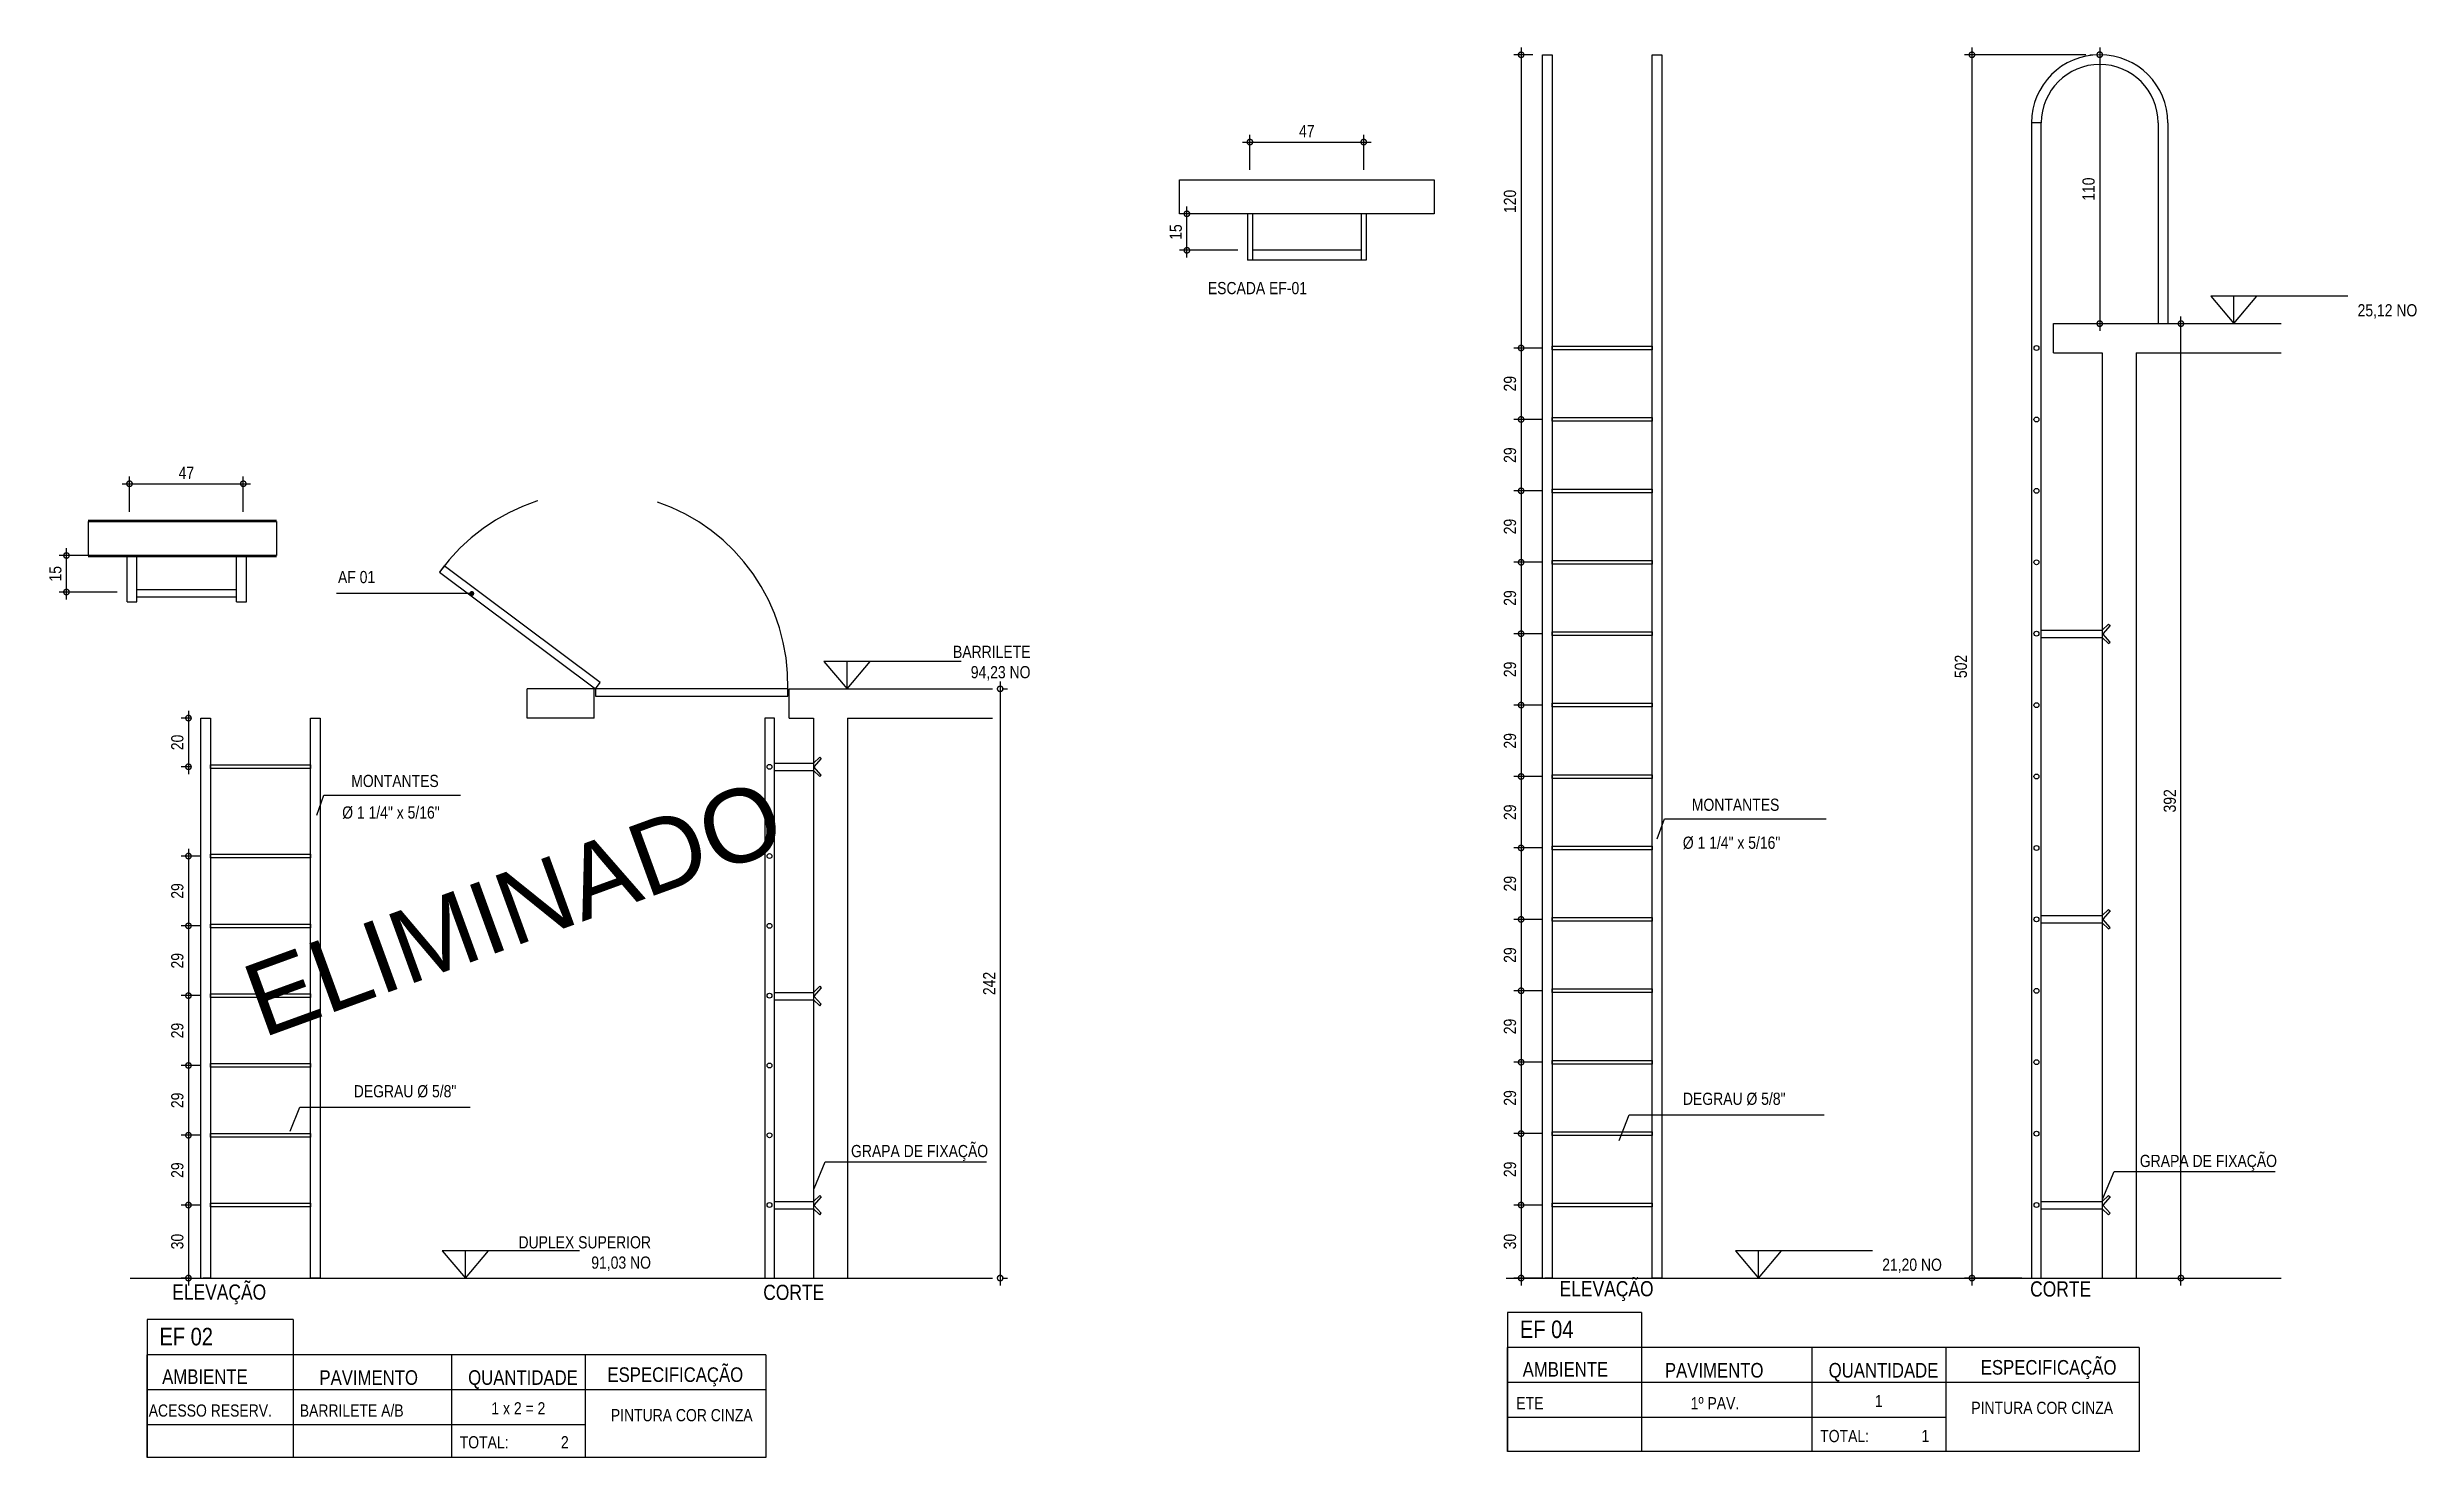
# Model space of a CAD drawing. Header units: metres. Extents: x -0.2 to 45.9, y -54 to 5.7.
# Drawn here: x 10.27 to 20, y -30.4 to -24.61 of the extents above; entities that cross this region are included whole.
import ezdxf

# ---------------------------------------------------------------- set-up
doc = ezdxf.new("R2010")
doc.units = ezdxf.units.M
doc.header["$PDMODE"] = 35
doc.linetypes.add('DASHEDX2', pattern=[1.5, 1, -0.5])
for name, color, linetype in [('ARQ- ALV ACAB', 4, 'Continuous'), ('ARQ- ALV OSSO', 5, 'Continuous'), ('ARQ-ALV ACAB', 4, 'Continuous'), ('ARQ-ALV OSSO', 5, 'Continuous'), ('ARQ-AUX1', 1, 'Continuous'), ('ARQ-AUX2', 2, 'Continuous'), ('ARQ-CAX', 1, 'Continuous'), ('ARQ-DIM', 2, 'Continuous'), ('ARQ-ENCH', 1, 'Continuous'), ('ARQ-PRJ', 7, 'DASHEDX2'), ('ARQ-SIM', 1, 'Continuous'), ('ARQ-TXT', 2, 'Continuous')]:
    doc.layers.add(name, color=color, linetype=linetype)
doc.styles.add('Adesa', font='ARIALN.TTF')
doc.styles.add('ROMANS', font='romans', dxfattribs={"height": 0.2})
doc.styles.get("Standard").update_dxf_attribs({"font": 'arial.ttf'})
doc.dimstyles.new('1-25ARQ', dxfattribs={"dimscale": 0.25, "dimtxt": 0.2, "dimasz": 0.08, "dimexe": 0.16, "dimexo": 0.1, "dimgap": 0.1, "dimtad": 1, "dimzin": 4, "dimdsep": 46, "dimtxsty": 'ROMANS', "dimblk": 'DOT', "dimcen": 0.1, "dimclrd": 1, "dimclre": 1, "dimclrt": 3, "dimadec": 0, "dimazin": 0, "dimtfac": 1, "dimtix": 1, "dimtmove": 2, "dimatfit": 3, "dimldrblk": 'DOT', "dimfxl": 1, "dimtolj": 1, "dimtzin": 4, "dimlwd": -1, "dimlwe": -1, "dimarcsym": 0})
doc.dimstyles.new('ADESA 1-0025', dxfattribs={"dimtxt": 0.05, "dimasz": 0.045, "dimexe": 0.03, "dimexo": 0.04, "dimgap": 0.02, "dimtad": 1, "dimtoh": 1, "dimdec": 0, "dimlfac": 100, "dimzin": 4, "dimtxsty": 'Adesa', "dimblk": 'DOTSMALL', "dimcen": 1, "dimdle": 0.03, "dimclrd": 1, "dimclre": 1, "dimclrt": 256, "dimazin": 1, "dimtm": 1e-09, "dimtfac": 1, "dimtdec": 0, "dimtix": 1, "dimtmove": 2, "dimatfit": 0, "dimldrblk": 'DOTSMALL', "dimfxl": 0.8, "dimtvp": 2, "dimtolj": 1, "dimtzin": 0, "dimarcsym": 0})

msp = doc.modelspace()

# ---------------------------------------------------------------- texts
at = {"layer": 'ARQ-ALV ACAB', "insert": (11.047, -28.3951), "char_height": 0.3, "attachment_point": 1, "rotation": 20}
msp.add_mtext_dynamic_manual_height_columns('{\\C10;ELIMINADO}', width=2.28963, gutter_width=12.5, heights=[0], dxfattribs=at)
at = {"layer": 'ARQ-TXT', "style": 'Adesa'}
for p in [(11.5142, -27.6454, 0), (17.0205, -27.7432, 0)]:
    msp.add_text('MONTANTES', height=0.05, dxfattribs=at).set_placement(p)
at = {"layer": 'ARQ-TXT', "ltscale": 0.01, "style": 'Adesa'}
for s, p in [('Ø 1 1/4" x 5/16"', (11.4771, -27.7751, 0)), ('Ø 1 1/4" x 5/16"', (16.9835, -27.8991, 0)), ('DEGRAU %%C 5/8"', (11.5247, -28.9199)), ('DEGRAU %%C 5/8"', (16.984, -28.9508)), ('GRAPA DE FIXAÇÃO', (13.5671, -29.1655)), ('GRAPA DE FIXAÇÃO', (18.8606, -29.2061))]:
    msp.add_text(s, height=0.05, dxfattribs=at).set_placement(p)
for s, insert, char_height, width, attachment_point in [('ESCADA EF-01', (15.0327, -25.5712), 0.05, 1.331228, 1), ('\\P25,12 NO', (20.0002, -25.579), 0.05, 0.646247, 3), ('BARRILETE\\P94,23 NO', (14.3042, -27.0653), 0.05, 0.646247, 3), ('DUPLEX SUPERIOR\\P91,03 NO', (12.7454, -29.4903), 0.05, 0.646247, 3), ('\\P21,20 NO', (18.0476, -29.499), 0.05, 0.646247, 3), ('EF 02', (10.7263, -29.8666), 0.072, 0.605305, 1), ('EF 04', (16.3143, -29.8366), 0.072, 0.605305, 1), ('AMBIENTE', (10.9134, -30.0372), 0.06, 0.605305, 2), ('PAVIMENTO', (11.5861, -30.0409), 0.06, 0.605305, 2), ('QUANTIDADE', (12.2198, -30.0409), 0.06, 0.605305, 2), ('ESPECIFICAÇÃO', (12.8454, -30.0289), 0.06, 0.605305, 2), ('AMBIENTE', (16.5014, -30.0072), 0.06, 0.605305, 2), ('PAVIMENTO', (17.1124, -30.0109), 0.06, 0.605305, 2), ('QUANTIDADE', (17.8078, -30.0109), 0.06, 0.605305, 2), ('ESPECIFICAÇÃO', (18.486, -29.9989), 0.06, 0.605305, 2), ('ETE', (16.2997, -30.1513), 0.05, 0.538805, 1), ('1º PAV.', (17.0161, -30.1513), 0.05, 0.633712, 1), ('1', (17.7887, -30.1673), 0.05, 0.434103, 5), ('ACESSO RESERV.', (10.6826, -30.1813), 0.05, 0.630581, 1), ('BARRILETE A/B', (11.303, -30.1813), 0.05, 0.577797, 1), ('1 x 2 = 2', (12.2007, -30.1973), 0.05, 0.434103, 5), ('PINTURA COR CINZA', (12.5806, -30.2003), 0.05, 0.664931, 1), ('PINTURA COR CINZA', (18.1686, -30.1703), 0.05, 0.664931, 1), ('TOTAL:^I 2', (11.9598, -30.3116), 0.05, 0.749738, 1), ('TOTAL:^I 1', (17.5478, -30.286), 0.05, 0.749738, 1)]:
    msp.add_mtext(s, dxfattribs=dict(at, insert=insert, char_height=char_height, width=width, attachment_point=attachment_point))
at = {"layer": 'ARQ-TXT', "style": 'Adesa'}
for s, insert, char_height, width, attachment_point in [('AF 01', (11.6127, -26.7581), 0.05, 0.421475, 3), ('ELEVAÇÃO', (10.779, -29.6884), 0.0625, 0.551174, 1), ('ELEVAÇÃO ', (16.4775, -29.6746), 0.0625, 2.187867, 1), ('CORTE', (18.41, -29.6757), 0.0625, 0.551174, 1), ('CORTE', (13.2065, -29.6896), 0.0625, 0.551174, 1)]:
    msp.add_mtext(s, dxfattribs=dict(at, insert=insert, char_height=char_height, width=width, attachment_point=attachment_point))

# ---------------------------------------------------------------- blocks, each defined once
blk = doc.blocks.new('_Dot')
at = {"color": 0, "linetype": 'ByBlock', "lineweight": -2}
blk.add_line((-0.5, 0), (-1, 0), dxfattribs=at)
at = {"color": 0, "linetype": 'ByBlock', "const_width": 0.5}
blk.add_lwpolyline([(-0.25, 0, 1), (0.25, 0, 1)], format="xyb", close=True, dxfattribs=at)
blk = doc.blocks.new('_DotSmall')
at = {"color": 0, "linetype": 'ByBlock', "const_width": 0.5}
blk.add_lwpolyline([(-0.0625, 0, 1), (0.0625, 0, 1)], format="xyb", close=True, dxfattribs=at)
blk = doc.blocks.new('*D189')
at = {"layer": 'ARQ-DIM', "color": 1, "lineweight": -2, "transparency": 16777216}
for p, q in [((14.1797, -27.2123), (14.1797, -29.6923)), ((14.188, -27.2423), (14.2097, -27.2423)), ((14.188, -29.6623), (14.2097, -29.6623))]:
    blk.add_line(p, q, dxfattribs=at)
at = {"layer": 'Defpoints', "color": 0, "transparency": 16777216}
for p in [(14.148, -27.2423), (14.148, -29.6623), (14.1797, -29.6623)]:
    blk.add_point(p, dxfattribs=at)
at = {"layer": 'ARQ-DIM', "color": 1, "lineweight": -2, "transparency": 16777216, "xscale": 0.045, "yscale": 0.045, "zscale": 0.045}
for p, rotation in [((14.1797, -27.2423), 90), ((14.1797, -29.6623), 270)]:
    blk.add_blockref('_DotSmall', p, dxfattribs=dict(at, rotation=rotation))
at = {"layer": 'ARQ-DIM', "transparency": 16777216, "insert": (14.1346, -28.4523), "char_height": 0.05, "attachment_point": 5, "rotation": 90, "style": 'Adesa'}
blk.add_mtext('\\A1;242', dxfattribs=at)
blk = doc.blocks.new('*D186')
at = {"layer": 'ARQ-DIM', "color": 1, "lineweight": -2, "transparency": 16777216}
for p, q in [((10.8457, -27.899), (10.8457, -28.2457)), ((10.8965, -27.929), (10.8157, -27.929)), ((10.8965, -28.2157), (10.8157, -28.2157))]:
    blk.add_line(p, q, dxfattribs=at)
at = {"layer": 'Defpoints', "color": 0, "transparency": 16777216}
for p in [(10.9365, -27.929), (10.8457, -28.2157), (10.9365, -28.2157)]:
    blk.add_point(p, dxfattribs=at)
at = {"layer": 'ARQ-DIM', "color": 1, "lineweight": -2, "transparency": 16777216, "xscale": 0.045, "yscale": 0.045, "zscale": 0.045}
for p, rotation in [((10.8457, -27.929), 90), ((10.8457, -28.2157), 270)]:
    blk.add_blockref('_DotSmall', p, dxfattribs=dict(at, rotation=rotation))
at = {"layer": 'ARQ-DIM', "transparency": 16777216, "insert": (10.8002, -28.0723), "char_height": 0.05, "attachment_point": 5, "rotation": 90, "style": 'Adesa'}
blk.add_mtext('\\A1;29', dxfattribs=at)
blk = doc.blocks.new('*D187')
at = {"layer": 'ARQ-DIM', "color": 1, "lineweight": -2, "transparency": 16777216}
for p, q in [((10.8965, -28.2157), (10.8157, -28.2157)), ((10.8457, -28.1857), (10.8457, -28.5323)), ((10.8965, -28.5023), (10.8157, -28.5023))]:
    blk.add_line(p, q, dxfattribs=at)
at = {"layer": 'Defpoints', "color": 0, "transparency": 16777216}
for p in [(10.9365, -28.2157), (10.8457, -28.5023), (10.9365, -28.5023)]:
    blk.add_point(p, dxfattribs=at)
at = {"layer": 'ARQ-DIM', "color": 1, "lineweight": -2, "transparency": 16777216, "xscale": 0.045, "yscale": 0.045, "zscale": 0.045}
for p, rotation in [((10.8457, -28.2157), 90), ((10.8457, -28.5023), 270)]:
    blk.add_blockref('_DotSmall', p, dxfattribs=dict(at, rotation=rotation))
at = {"layer": 'ARQ-DIM', "transparency": 16777216, "insert": (10.8002, -28.359), "char_height": 0.05, "attachment_point": 5, "rotation": 90, "style": 'Adesa'}
blk.add_mtext('\\A1;29', dxfattribs=at)
blk = doc.blocks.new('*D188')
at = {"layer": 'ARQ-DIM', "color": 1, "lineweight": -2, "transparency": 16777216}
for p, q in [((10.8965, -28.5023), (10.8157, -28.5023)), ((10.8457, -28.4723), (10.8457, -28.819)), ((10.8965, -28.789), (10.8157, -28.789))]:
    blk.add_line(p, q, dxfattribs=at)
at = {"layer": 'Defpoints', "color": 0, "transparency": 16777216}
for p in [(10.9365, -28.5023), (10.8457, -28.789), (10.9365, -28.789)]:
    blk.add_point(p, dxfattribs=at)
at = {"layer": 'ARQ-DIM', "color": 1, "lineweight": -2, "transparency": 16777216, "xscale": 0.045, "yscale": 0.045, "zscale": 0.045}
for p, rotation in [((10.8457, -28.5023), 90), ((10.8457, -28.789), 270)]:
    blk.add_blockref('_DotSmall', p, dxfattribs=dict(at, rotation=rotation))
at = {"layer": 'ARQ-DIM', "transparency": 16777216, "insert": (10.8002, -28.6457), "char_height": 0.05, "attachment_point": 5, "rotation": 90, "style": 'Adesa'}
blk.add_mtext('\\A1;29', dxfattribs=at)
blk = doc.blocks.new('*D183')
at = {"layer": 'ARQ-DIM', "color": 1, "lineweight": -2, "transparency": 16777216}
for p, q in [((10.8965, -28.789), (10.8157, -28.789)), ((10.8457, -28.759), (10.8457, -29.1057)), ((10.8965, -29.0757), (10.8157, -29.0757))]:
    blk.add_line(p, q, dxfattribs=at)
at = {"layer": 'Defpoints', "color": 0, "transparency": 16777216}
for p in [(10.9365, -28.789), (10.8457, -29.0757), (10.9365, -29.0757)]:
    blk.add_point(p, dxfattribs=at)
at = {"layer": 'ARQ-DIM', "color": 1, "lineweight": -2, "transparency": 16777216, "xscale": 0.045, "yscale": 0.045, "zscale": 0.045}
for p, rotation in [((10.8457, -28.789), 90), ((10.8457, -29.0757), 270)]:
    blk.add_blockref('_DotSmall', p, dxfattribs=dict(at, rotation=rotation))
at = {"layer": 'ARQ-DIM', "transparency": 16777216, "insert": (10.8002, -28.9323), "char_height": 0.05, "attachment_point": 5, "rotation": 90, "style": 'Adesa'}
blk.add_mtext('\\A1;29', dxfattribs=at)
blk = doc.blocks.new('*D184')
at = {"layer": 'ARQ-DIM', "color": 1, "lineweight": -2, "transparency": 16777216}
for p, q in [((10.8965, -29.0757), (10.8157, -29.0757)), ((10.8457, -29.0457), (10.8457, -29.3923)), ((10.8965, -29.3623), (10.8157, -29.3623))]:
    blk.add_line(p, q, dxfattribs=at)
at = {"layer": 'Defpoints', "color": 0, "transparency": 16777216}
for p in [(10.9365, -29.0757), (10.8457, -29.3623), (10.9365, -29.3623)]:
    blk.add_point(p, dxfattribs=at)
at = {"layer": 'ARQ-DIM', "color": 1, "lineweight": -2, "transparency": 16777216, "xscale": 0.045, "yscale": 0.045, "zscale": 0.045}
for p, rotation in [((10.8457, -29.0757), 90), ((10.8457, -29.3623), 270)]:
    blk.add_blockref('_DotSmall', p, dxfattribs=dict(at, rotation=rotation))
at = {"layer": 'ARQ-DIM', "transparency": 16777216, "insert": (10.8002, -29.219), "char_height": 0.05, "attachment_point": 5, "rotation": 90, "style": 'Adesa'}
blk.add_mtext('\\A1;29', dxfattribs=at)
blk = doc.blocks.new('*D185')
at = {"layer": 'ARQ-DIM', "color": 1, "lineweight": -2, "transparency": 16777216}
for p, q in [((10.8965, -29.3623), (10.8157, -29.3623)), ((10.8457, -29.3323), (10.8457, -29.6923)), ((10.8565, -29.6623), (10.8157, -29.6623))]:
    blk.add_line(p, q, dxfattribs=at)
at = {"layer": 'Defpoints', "color": 0, "transparency": 16777216}
for p in [(10.9365, -29.3623), (10.8457, -29.6623), (10.8965, -29.6623)]:
    blk.add_point(p, dxfattribs=at)
at = {"layer": 'ARQ-DIM', "color": 1, "lineweight": -2, "transparency": 16777216, "xscale": 0.045, "yscale": 0.045, "zscale": 0.045}
for p, rotation in [((10.8457, -29.3623), 90), ((10.8457, -29.6623), 270)]:
    blk.add_blockref('_DotSmall', p, dxfattribs=dict(at, rotation=rotation))
at = {"layer": 'ARQ-DIM', "transparency": 16777216, "insert": (10.8002, -29.5123), "char_height": 0.05, "attachment_point": 5, "rotation": 90, "style": 'Adesa'}
blk.add_mtext('\\A1;30', dxfattribs=at)
blk = doc.blocks.new('*D190')
at = {"layer": 'ARQ-DIM', "color": 1, "lineweight": -2, "transparency": 16777216}
for p, q in [((10.8457, -27.3323), (10.8457, -27.5923)), ((10.8565, -27.3623), (10.8157, -27.3623)), ((10.8565, -27.5623), (10.8157, -27.5623))]:
    blk.add_line(p, q, dxfattribs=at)
at = {"layer": 'Defpoints', "color": 0, "transparency": 16777216}
for p in [(10.8965, -27.3623), (10.8457, -27.5623), (10.8965, -27.5623)]:
    blk.add_point(p, dxfattribs=at)
at = {"layer": 'ARQ-DIM', "color": 1, "lineweight": -2, "transparency": 16777216, "xscale": 0.045, "yscale": 0.045, "zscale": 0.045}
for p, rotation in [((10.8457, -27.3623), 90), ((10.8457, -27.5623), 270)]:
    blk.add_blockref('_DotSmall', p, dxfattribs=dict(at, rotation=rotation))
at = {"layer": 'ARQ-DIM', "transparency": 16777216, "insert": (10.8002, -27.4623), "char_height": 0.05, "attachment_point": 5, "rotation": 90, "style": 'Adesa'}
blk.add_mtext('\\A1;20', dxfattribs=at)
blk = doc.blocks.new('*D294')
at = {"layer": 'ARQ-DIM', "color": 1, "lineweight": -2, "transparency": 16777216}
for p, q in [((10.4722, -26.6946), (10.3146, -26.6946)), ((10.3446, -26.8746), (10.3446, -26.6646)), ((10.5535, -26.8446), (10.3146, -26.8446))]:
    blk.add_line(p, q, dxfattribs=at)
at = {"layer": 'Defpoints', "color": 0, "transparency": 16777216}
for p in [(10.3446, -26.6946), (10.5122, -26.6946), (10.5935, -26.8446)]:
    blk.add_point(p, dxfattribs=at)
at = {"layer": 'ARQ-DIM', "color": 1, "lineweight": -2, "transparency": 16777216, "xscale": 0.045, "yscale": 0.045, "zscale": 0.045}
for p, rotation in [((10.3446, -26.6946), 90), ((10.3446, -26.8446), 270)]:
    blk.add_blockref('_DotSmall', p, dxfattribs=dict(at, rotation=rotation))
at = {"layer": 'ARQ-DIM', "transparency": 16777216, "insert": (10.2991, -26.7696), "char_height": 0.05, "attachment_point": 5, "rotation": 90, "style": 'Adesa'}
blk.add_mtext('\\A1;15', dxfattribs=at)
blk = doc.blocks.new('*D295')
at = {"layer": 'ARQ-DIM', "color": 1, "lineweight": -2, "transparency": 16777216}
for p, q in [((10.6035, -26.5146), (10.6035, -26.3699)), ((11.071, -26.5146), (11.071, -26.3699)), ((10.5735, -26.3999), (11.101, -26.3999))]:
    blk.add_line(p, q, dxfattribs=at)
at = {"layer": 'Defpoints', "color": 0, "transparency": 16777216}
for p in [(11.071, -26.3999), (10.6035, -26.5546), (11.071, -26.5546)]:
    blk.add_point(p, dxfattribs=at)
at = {"layer": 'ARQ-DIM', "color": 1, "lineweight": -2, "transparency": 16777216, "xscale": 0.045, "yscale": 0.045, "zscale": 0.045, "rotation": 180}
blk.add_blockref('_DotSmall', (10.6035, -26.3999), dxfattribs=at)
at = {"layer": 'ARQ-DIM', "color": 1, "lineweight": -2, "transparency": 16777216, "xscale": 0.045, "yscale": 0.045, "zscale": 0.045}
blk.add_blockref('_DotSmall', (11.071, -26.3999), dxfattribs=at)
at = {"layer": 'ARQ-DIM', "transparency": 16777216, "insert": (10.8372, -26.3549), "char_height": 0.05, "attachment_point": 5, "style": 'Adesa'}
blk.add_mtext('\\A1;47', dxfattribs=at)
blk = doc.blocks.new('*D123')
at = {"layer": 'ARQ-DIM', "color": 1, "lineweight": -2, "transparency": 16777216}
for p, q in [((16.4074, -29.3623), (16.2893, -29.3623)), ((16.3193, -29.3323), (16.3193, -29.6923)), ((16.4074, -29.6623), (16.2893, -29.6623))]:
    blk.add_line(p, q, dxfattribs=at)
at = {"layer": 'Defpoints', "color": 0, "transparency": 16777216}
for p in [(16.4474, -29.3623), (16.3193, -29.6623), (16.4474, -29.6623)]:
    blk.add_point(p, dxfattribs=at)
at = {"layer": 'ARQ-DIM', "color": 1, "lineweight": -2, "transparency": 16777216, "xscale": 0.045, "yscale": 0.045, "zscale": 0.045}
for p, rotation in [((16.3193, -29.3623), 90), ((16.3193, -29.6623), 270)]:
    blk.add_blockref('_DotSmall', p, dxfattribs=dict(at, rotation=rotation))
at = {"layer": 'ARQ-DIM', "transparency": 16777216, "insert": (16.2738, -29.5123), "char_height": 0.05, "attachment_point": 5, "rotation": 90, "style": 'Adesa'}
blk.add_mtext('\\A1;30', dxfattribs=at)
blk = doc.blocks.new('*D124')
at = {"layer": 'ARQ-DIM', "color": 1, "lineweight": -2, "transparency": 16777216}
for p, q in [((15.0742, -25.2911), (14.9166, -25.2911)), ((14.9466, -25.4711), (14.9466, -25.2611)), ((15.1555, -25.4411), (14.9166, -25.4411))]:
    blk.add_line(p, q, dxfattribs=at)
at = {"layer": 'Defpoints', "color": 0, "transparency": 16777216}
for p in [(14.9466, -25.2911), (15.1142, -25.2911), (15.1955, -25.4411)]:
    blk.add_point(p, dxfattribs=at)
at = {"layer": 'ARQ-DIM', "color": 1, "lineweight": -2, "transparency": 16777216, "xscale": 0.045, "yscale": 0.045, "zscale": 0.045}
for p, rotation in [((14.9466, -25.2911), 90), ((14.9466, -25.4411), 270)]:
    blk.add_blockref('_DotSmall', p, dxfattribs=dict(at, rotation=rotation))
at = {"layer": 'ARQ-DIM', "transparency": 16777216, "insert": (14.9011, -25.3661), "char_height": 0.05, "attachment_point": 5, "rotation": 90, "style": 'Adesa'}
blk.add_mtext('\\A1;15', dxfattribs=at)
blk = doc.blocks.new('*D125')
at = {"layer": 'ARQ-DIM', "color": 1, "lineweight": -2, "transparency": 16777216}
for p, q in [((15.1755, -24.9965), (15.703, -24.9965)), ((15.2055, -25.1111), (15.2055, -24.9665)), ((15.673, -25.1111), (15.673, -24.9665))]:
    blk.add_line(p, q, dxfattribs=at)
at = {"layer": 'Defpoints', "color": 0, "transparency": 16777216}
for p in [(15.673, -24.9965), (15.2055, -25.1511), (15.673, -25.1511)]:
    blk.add_point(p, dxfattribs=at)
at = {"layer": 'ARQ-DIM', "color": 1, "lineweight": -2, "transparency": 16777216, "xscale": 0.045, "yscale": 0.045, "zscale": 0.045, "rotation": 180}
blk.add_blockref('_DotSmall', (15.2055, -24.9965), dxfattribs=at)
at = {"layer": 'ARQ-DIM', "color": 1, "lineweight": -2, "transparency": 16777216, "xscale": 0.045, "yscale": 0.045, "zscale": 0.045}
blk.add_blockref('_DotSmall', (15.673, -24.9965), dxfattribs=at)
at = {"layer": 'ARQ-DIM', "transparency": 16777216, "insert": (15.4392, -24.9515), "char_height": 0.05, "attachment_point": 5, "style": 'Adesa'}
blk.add_mtext('\\A1;47', dxfattribs=at)
blk = doc.blocks.new('*D126')
at = {"layer": 'ARQ-DIM', "color": 1, "lineweight": -2, "transparency": 16777216}
for p, q in [((16.4074, -29.069), (16.2893, -29.069)), ((16.3193, -29.039), (16.3193, -29.3923)), ((16.4074, -29.3623), (16.2893, -29.3623))]:
    blk.add_line(p, q, dxfattribs=at)
at = {"layer": 'Defpoints', "color": 0, "transparency": 16777216}
for p in [(16.4474, -29.069), (16.3193, -29.3623), (16.4474, -29.3623)]:
    blk.add_point(p, dxfattribs=at)
at = {"layer": 'ARQ-DIM', "color": 1, "lineweight": -2, "transparency": 16777216, "xscale": 0.045, "yscale": 0.045, "zscale": 0.045}
for p, rotation in [((16.3193, -29.069), 90), ((16.3193, -29.3623), 270)]:
    blk.add_blockref('_DotSmall', p, dxfattribs=dict(at, rotation=rotation))
at = {"layer": 'ARQ-DIM', "transparency": 16777216, "insert": (16.2738, -29.2157), "char_height": 0.05, "attachment_point": 5, "rotation": 90, "style": 'Adesa'}
blk.add_mtext('\\A1;29', dxfattribs=at)
blk = doc.blocks.new('*D127')
at = {"layer": 'ARQ-DIM', "color": 1, "lineweight": -2, "transparency": 16777216}
for p, q in [((16.4074, -28.7757), (16.2893, -28.7757)), ((16.3193, -28.7457), (16.3193, -29.099)), ((16.4074, -29.069), (16.2893, -29.069))]:
    blk.add_line(p, q, dxfattribs=at)
at = {"layer": 'Defpoints', "color": 0, "transparency": 16777216}
for p in [(16.4474, -28.7757), (16.3193, -29.069), (16.4474, -29.069)]:
    blk.add_point(p, dxfattribs=at)
at = {"layer": 'ARQ-DIM', "color": 1, "lineweight": -2, "transparency": 16777216, "xscale": 0.045, "yscale": 0.045, "zscale": 0.045}
for p, rotation in [((16.3193, -28.7757), 90), ((16.3193, -29.069), 270)]:
    blk.add_blockref('_DotSmall', p, dxfattribs=dict(at, rotation=rotation))
at = {"layer": 'ARQ-DIM', "transparency": 16777216, "insert": (16.2738, -28.9223), "char_height": 0.05, "attachment_point": 5, "rotation": 90, "style": 'Adesa'}
blk.add_mtext('\\A1;29', dxfattribs=at)
blk = doc.blocks.new('*D128')
at = {"layer": 'ARQ-DIM', "color": 1, "lineweight": -2, "transparency": 16777216}
for p, q in [((16.4074, -28.4823), (16.2893, -28.4823)), ((16.3193, -28.4523), (16.3193, -28.8057)), ((16.4074, -28.7757), (16.2893, -28.7757))]:
    blk.add_line(p, q, dxfattribs=at)
at = {"layer": 'Defpoints', "color": 0, "transparency": 16777216}
for p in [(16.4474, -28.4823), (16.3193, -28.7757), (16.4474, -28.7757)]:
    blk.add_point(p, dxfattribs=at)
at = {"layer": 'ARQ-DIM', "color": 1, "lineweight": -2, "transparency": 16777216, "xscale": 0.045, "yscale": 0.045, "zscale": 0.045}
for p, rotation in [((16.3193, -28.4823), 90), ((16.3193, -28.7757), 270)]:
    blk.add_blockref('_DotSmall', p, dxfattribs=dict(at, rotation=rotation))
at = {"layer": 'ARQ-DIM', "transparency": 16777216, "insert": (16.2738, -28.629), "char_height": 0.05, "attachment_point": 5, "rotation": 90, "style": 'Adesa'}
blk.add_mtext('\\A1;29', dxfattribs=at)
blk = doc.blocks.new('*D129')
at = {"layer": 'ARQ-DIM', "color": 1, "lineweight": -2, "transparency": 16777216}
for p, q in [((16.4074, -28.189), (16.2893, -28.189)), ((16.3193, -28.159), (16.3193, -28.5123)), ((16.4074, -28.4823), (16.2893, -28.4823))]:
    blk.add_line(p, q, dxfattribs=at)
at = {"layer": 'Defpoints', "color": 0, "transparency": 16777216}
for p in [(16.4474, -28.189), (16.3193, -28.4823), (16.4474, -28.4823)]:
    blk.add_point(p, dxfattribs=at)
at = {"layer": 'ARQ-DIM', "color": 1, "lineweight": -2, "transparency": 16777216, "xscale": 0.045, "yscale": 0.045, "zscale": 0.045}
for p, rotation in [((16.3193, -28.189), 90), ((16.3193, -28.4823), 270)]:
    blk.add_blockref('_DotSmall', p, dxfattribs=dict(at, rotation=rotation))
at = {"layer": 'ARQ-DIM', "transparency": 16777216, "insert": (16.2738, -28.3357), "char_height": 0.05, "attachment_point": 5, "rotation": 90, "style": 'Adesa'}
blk.add_mtext('\\A1;29', dxfattribs=at)
blk = doc.blocks.new('*D130')
at = {"layer": 'ARQ-DIM', "color": 1, "lineweight": -2, "transparency": 16777216}
for p, q in [((16.4074, -27.8957), (16.2893, -27.8957)), ((16.3193, -27.8657), (16.3193, -28.219)), ((16.4074, -28.189), (16.2893, -28.189))]:
    blk.add_line(p, q, dxfattribs=at)
at = {"layer": 'Defpoints', "color": 0, "transparency": 16777216}
for p in [(16.4474, -27.8957), (16.3193, -28.189), (16.4474, -28.189)]:
    blk.add_point(p, dxfattribs=at)
at = {"layer": 'ARQ-DIM', "color": 1, "lineweight": -2, "transparency": 16777216, "xscale": 0.045, "yscale": 0.045, "zscale": 0.045}
for p, rotation in [((16.3193, -27.8957), 90), ((16.3193, -28.189), 270)]:
    blk.add_blockref('_DotSmall', p, dxfattribs=dict(at, rotation=rotation))
at = {"layer": 'ARQ-DIM', "transparency": 16777216, "insert": (16.2738, -28.0423), "char_height": 0.05, "attachment_point": 5, "rotation": 90, "style": 'Adesa'}
blk.add_mtext('\\A1;29', dxfattribs=at)
blk = doc.blocks.new('*D131')
at = {"layer": 'ARQ-DIM', "color": 1, "lineweight": -2, "transparency": 16777216}
for p, q in [((16.4074, -27.6023), (16.2893, -27.6023)), ((16.3193, -27.5723), (16.3193, -27.9257)), ((16.4074, -27.8957), (16.2893, -27.8957))]:
    blk.add_line(p, q, dxfattribs=at)
at = {"layer": 'Defpoints', "color": 0, "transparency": 16777216}
for p in [(16.4474, -27.6023), (16.3193, -27.8957), (16.4474, -27.8957)]:
    blk.add_point(p, dxfattribs=at)
at = {"layer": 'ARQ-DIM', "color": 1, "lineweight": -2, "transparency": 16777216, "xscale": 0.045, "yscale": 0.045, "zscale": 0.045}
for p, rotation in [((16.3193, -27.6023), 90), ((16.3193, -27.8957), 270)]:
    blk.add_blockref('_DotSmall', p, dxfattribs=dict(at, rotation=rotation))
at = {"layer": 'ARQ-DIM', "transparency": 16777216, "insert": (16.2738, -27.749), "char_height": 0.05, "attachment_point": 5, "rotation": 90, "style": 'Adesa'}
blk.add_mtext('\\A1;29', dxfattribs=at)
blk = doc.blocks.new('*D132')
at = {"layer": 'ARQ-DIM', "color": 1, "lineweight": -2, "transparency": 16777216}
for p, q in [((16.4074, -26.7223), (16.2893, -26.7223)), ((16.3193, -26.6923), (16.3193, -27.0457)), ((16.4074, -27.0157), (16.2893, -27.0157))]:
    blk.add_line(p, q, dxfattribs=at)
at = {"layer": 'Defpoints', "color": 0, "transparency": 16777216}
for p in [(16.4474, -26.7223), (16.3193, -27.0157), (16.4474, -27.0157)]:
    blk.add_point(p, dxfattribs=at)
at = {"layer": 'ARQ-DIM', "color": 1, "lineweight": -2, "transparency": 16777216, "xscale": 0.045, "yscale": 0.045, "zscale": 0.045}
for p, rotation in [((16.3193, -26.7223), 90), ((16.3193, -27.0157), 270)]:
    blk.add_blockref('_DotSmall', p, dxfattribs=dict(at, rotation=rotation))
at = {"layer": 'ARQ-DIM', "transparency": 16777216, "insert": (16.2738, -26.869), "char_height": 0.05, "attachment_point": 5, "rotation": 90, "style": 'Adesa'}
blk.add_mtext('\\A1;29', dxfattribs=at)
blk = doc.blocks.new('*D135')
at = {"layer": 'ARQ-DIM', "color": 1, "lineweight": -2, "transparency": 16777216}
for p, q in [((18.1711, -24.6081), (18.1711, -29.6923)), ((18.6394, -24.6381), (18.1411, -24.6381)), ((18.3759, -29.6623), (18.1411, -29.6623))]:
    blk.add_line(p, q, dxfattribs=at)
at = {"layer": 'Defpoints', "color": 0, "transparency": 16777216}
for p in [(18.6794, -24.6381), (18.1711, -29.6623), (18.4159, -29.6623)]:
    blk.add_point(p, dxfattribs=at)
at = {"layer": 'ARQ-DIM', "color": 1, "lineweight": -2, "transparency": 16777216, "xscale": 0.045, "yscale": 0.045, "zscale": 0.045}
for p, rotation in [((18.1711, -24.6381), 90), ((18.1711, -29.6623), 270)]:
    blk.add_blockref('_DotSmall', p, dxfattribs=dict(at, rotation=rotation))
at = {"layer": 'ARQ-DIM', "transparency": 16777216, "insert": (18.1256, -27.1502), "char_height": 0.05, "attachment_point": 5, "rotation": 90, "style": 'Adesa'}
blk.add_mtext('\\A1;502', dxfattribs=at)
blk = doc.blocks.new('*D136')
at = {"layer": 'ARQ-DIM', "color": 1, "lineweight": -2, "transparency": 16777216}
for p, q in [((19.0137, -25.7423), (19.0594, -25.7423)), ((19.0294, -29.6923), (19.0294, -25.7123)), ((19.0587, -29.6623), (19.0594, -29.6623))]:
    blk.add_line(p, q, dxfattribs=at)
at = {"layer": 'Defpoints', "color": 0, "transparency": 16777216}
for p in [(18.9737, -25.7423), (19.0294, -25.7423), (19.0187, -29.6623)]:
    blk.add_point(p, dxfattribs=at)
at = {"layer": 'ARQ-DIM', "color": 1, "lineweight": -2, "transparency": 16777216, "xscale": 0.045, "yscale": 0.045, "zscale": 0.045}
for p, rotation in [((19.0294, -25.7423), 90), ((19.0294, -29.6623), 270)]:
    blk.add_blockref('_DotSmall', p, dxfattribs=dict(at, rotation=rotation))
at = {"layer": 'ARQ-DIM', "transparency": 16777216, "insert": (18.9839, -27.7023), "char_height": 0.05, "attachment_point": 5, "rotation": 90, "style": 'Adesa'}
blk.add_mtext('\\A1;392', dxfattribs=at)
blk = doc.blocks.new('*D137')
at = {"layer": 'ARQ-DIM', "color": 1, "lineweight": -2, "transparency": 16777216}
for p, q in [((16.3193, -24.6081), (16.3193, -25.8723)), ((16.3674, -24.6381), (16.2893, -24.6381)), ((16.4074, -25.8423), (16.2893, -25.8423))]:
    blk.add_line(p, q, dxfattribs=at)
at = {"layer": 'Defpoints', "color": 0, "transparency": 16777216}
for p in [(16.4074, -24.6381), (16.3193, -25.8423), (16.4474, -25.8423)]:
    blk.add_point(p, dxfattribs=at)
at = {"layer": 'ARQ-DIM', "color": 1, "lineweight": -2, "transparency": 16777216, "xscale": 0.045, "yscale": 0.045, "zscale": 0.045}
for p, rotation in [((16.3193, -24.6381), 90), ((16.3193, -25.8423), 270)]:
    blk.add_blockref('_DotSmall', p, dxfattribs=dict(at, rotation=rotation))
at = {"layer": 'ARQ-DIM', "transparency": 16777216, "insert": (16.2738, -25.2402), "char_height": 0.05, "attachment_point": 5, "rotation": 90, "style": 'Adesa'}
blk.add_mtext('\\A1;120', dxfattribs=at)
blk = doc.blocks.new('*D133')
at = {"layer": 'ARQ-DIM', "color": 1, "lineweight": -2, "transparency": 16777216}
for p, q in [((16.4074, -27.0157), (16.2893, -27.0157)), ((16.3193, -26.9857), (16.3193, -27.339)), ((16.4074, -27.309), (16.2893, -27.309))]:
    blk.add_line(p, q, dxfattribs=at)
at = {"layer": 'Defpoints', "color": 0, "transparency": 16777216}
for p in [(16.4474, -27.0157), (16.3193, -27.309), (16.4474, -27.309)]:
    blk.add_point(p, dxfattribs=at)
at = {"layer": 'ARQ-DIM', "color": 1, "lineweight": -2, "transparency": 16777216, "xscale": 0.045, "yscale": 0.045, "zscale": 0.045}
for p, rotation in [((16.3193, -27.0157), 90), ((16.3193, -27.309), 270)]:
    blk.add_blockref('_DotSmall', p, dxfattribs=dict(at, rotation=rotation))
at = {"layer": 'ARQ-DIM', "transparency": 16777216, "insert": (16.2738, -27.1623), "char_height": 0.05, "attachment_point": 5, "rotation": 90, "style": 'Adesa'}
blk.add_mtext('\\A1;29', dxfattribs=at)
blk = doc.blocks.new('*D134')
at = {"layer": 'ARQ-DIM', "color": 1, "lineweight": -2, "transparency": 16777216}
for p, q in [((16.4074, -27.309), (16.2893, -27.309)), ((16.3193, -27.279), (16.3193, -27.6323)), ((16.4074, -27.6023), (16.2893, -27.6023))]:
    blk.add_line(p, q, dxfattribs=at)
at = {"layer": 'Defpoints', "color": 0, "transparency": 16777216}
for p in [(16.4474, -27.309), (16.3193, -27.6023), (16.4474, -27.6023)]:
    blk.add_point(p, dxfattribs=at)
at = {"layer": 'ARQ-DIM', "color": 1, "lineweight": -2, "transparency": 16777216, "xscale": 0.045, "yscale": 0.045, "zscale": 0.045}
for p, rotation in [((16.3193, -27.309), 90), ((16.3193, -27.6023), 270)]:
    blk.add_blockref('_DotSmall', p, dxfattribs=dict(at, rotation=rotation))
at = {"layer": 'ARQ-DIM', "transparency": 16777216, "insert": (16.2738, -27.4557), "char_height": 0.05, "attachment_point": 5, "rotation": 90, "style": 'Adesa'}
blk.add_mtext('\\A1;29', dxfattribs=at)
blk = doc.blocks.new('*D138')
at = {"layer": 'ARQ-AUX2', "color": 1, "lineweight": -2, "transparency": 16777216}
for p, q in [((18.6959, -24.6076), (18.6959, -25.7723)), ((18.6559, -24.6376), (18.6659, -24.6376)), ((18.6559, -25.7423), (18.6659, -25.7423))]:
    blk.add_line(p, q, dxfattribs=at)
at = {"layer": 'Defpoints', "color": 0, "transparency": 16777216}
for p in [(18.6959, -24.6376), (18.6959, -25.7423), (18.6959, -25.7423)]:
    blk.add_point(p, dxfattribs=at)
at = {"layer": 'ARQ-AUX2', "color": 1, "lineweight": -2, "transparency": 16777216, "xscale": 0.045, "yscale": 0.045, "zscale": 0.045}
for p, rotation in [((18.6959, -24.6376), 90), ((18.6959, -25.7423), 270)]:
    blk.add_blockref('_DotSmall', p, dxfattribs=dict(at, rotation=rotation))
at = {"layer": 'ARQ-AUX2', "transparency": 16777216, "insert": (18.6503, -25.19), "char_height": 0.05, "attachment_point": 5, "rotation": 90, "style": 'Adesa'}
blk.add_mtext('\\A1;110', dxfattribs=at)
blk = doc.blocks.new('*D139')
at = {"layer": 'ARQ-DIM', "color": 1, "lineweight": -2, "transparency": 16777216}
for p, q in [((16.4074, -26.429), (16.2893, -26.429)), ((16.3193, -26.399), (16.3193, -26.7523)), ((16.4074, -26.7223), (16.2893, -26.7223))]:
    blk.add_line(p, q, dxfattribs=at)
at = {"layer": 'Defpoints', "color": 0, "transparency": 16777216}
for p in [(16.4474, -26.429), (16.3193, -26.7223), (16.4474, -26.7223)]:
    blk.add_point(p, dxfattribs=at)
at = {"layer": 'ARQ-DIM', "color": 1, "lineweight": -2, "transparency": 16777216, "xscale": 0.045, "yscale": 0.045, "zscale": 0.045}
for p, rotation in [((16.3193, -26.429), 90), ((16.3193, -26.7223), 270)]:
    blk.add_blockref('_DotSmall', p, dxfattribs=dict(at, rotation=rotation))
at = {"layer": 'ARQ-DIM', "transparency": 16777216, "insert": (16.2738, -26.5757), "char_height": 0.05, "attachment_point": 5, "rotation": 90, "style": 'Adesa'}
blk.add_mtext('\\A1;29', dxfattribs=at)
blk = doc.blocks.new('*D140')
at = {"layer": 'ARQ-DIM', "color": 1, "lineweight": -2, "transparency": 16777216}
for p, q in [((16.4074, -26.1357), (16.2893, -26.1357)), ((16.3193, -26.1057), (16.3193, -26.459)), ((16.4074, -26.429), (16.2893, -26.429))]:
    blk.add_line(p, q, dxfattribs=at)
at = {"layer": 'Defpoints', "color": 0, "transparency": 16777216}
for p in [(16.4474, -26.1357), (16.3193, -26.429), (16.4474, -26.429)]:
    blk.add_point(p, dxfattribs=at)
at = {"layer": 'ARQ-DIM', "color": 1, "lineweight": -2, "transparency": 16777216, "xscale": 0.045, "yscale": 0.045, "zscale": 0.045}
for p, rotation in [((16.3193, -26.1357), 90), ((16.3193, -26.429), 270)]:
    blk.add_blockref('_DotSmall', p, dxfattribs=dict(at, rotation=rotation))
at = {"layer": 'ARQ-DIM', "transparency": 16777216, "insert": (16.2738, -26.2823), "char_height": 0.05, "attachment_point": 5, "rotation": 90, "style": 'Adesa'}
blk.add_mtext('\\A1;29', dxfattribs=at)
blk = doc.blocks.new('*D141')
at = {"layer": 'ARQ-DIM', "color": 1, "lineweight": -2, "transparency": 16777216}
for p, q in [((16.4074, -25.8423), (16.2893, -25.8423)), ((16.3193, -25.8123), (16.3193, -26.1657)), ((16.4074, -26.1357), (16.2893, -26.1357))]:
    blk.add_line(p, q, dxfattribs=at)
at = {"layer": 'Defpoints', "color": 0, "transparency": 16777216}
for p in [(16.4474, -25.8423), (16.3193, -26.1357), (16.4474, -26.1357)]:
    blk.add_point(p, dxfattribs=at)
at = {"layer": 'ARQ-DIM', "color": 1, "lineweight": -2, "transparency": 16777216, "xscale": 0.045, "yscale": 0.045, "zscale": 0.045}
for p, rotation in [((16.3193, -25.8423), 90), ((16.3193, -26.1357), 270)]:
    blk.add_blockref('_DotSmall', p, dxfattribs=dict(at, rotation=rotation))
at = {"layer": 'ARQ-DIM', "transparency": 16777216, "insert": (16.2738, -25.989), "char_height": 0.05, "attachment_point": 5, "rotation": 90, "style": 'Adesa'}
blk.add_mtext('\\A1;29', dxfattribs=at)

# ---------------------------------------------------------------- dimensions: what is measured, and where the dimension line sits
at = {"layer": 'ARQ-AUX2'}
dim = msp.add_linear_dim(base=(18.6959, -25.7423), p1=(18.6959, -24.6376), p2=(18.6959, -25.7423), angle=90, dimstyle='ADESA 1-0025', dxfattribs=at)
dim.commit()
dim.dimension.update_dxf_attribs({"geometry": '*D138', "text_midpoint": (18.6503, -25.19)})
at = {"layer": 'ARQ-DIM'}
for base, p1, p2, picture, middle in [((16.3193, -25.8423), (16.4074, -24.6381), (16.4474, -25.8423), '*D137', (16.2738, -25.2402)), ((14.9466, -25.2911), (15.1955, -25.4411), (15.1142, -25.2911), '*D124', (14.9011, -25.3661)), ((19.0294, -25.7423), (19.0187, -29.6623), (18.9737, -25.7423), '*D136', (18.9839, -27.7023)), ((16.3193, -26.1357), (16.4474, -25.8423), (16.4474, -26.1357), '*D141', (16.2738, -25.989)), ((16.3193, -26.429), (16.4474, -26.1357), (16.4474, -26.429), '*D140', (16.2738, -26.2823)), ((16.3193, -26.7223), (16.4474, -26.429), (16.4474, -26.7223), '*D139', (16.2738, -26.5757)), ((10.3446, -26.6946), (10.5935, -26.8446), (10.5122, -26.6946), '*D294', (10.2991, -26.7696)), ((16.3193, -27.0157), (16.4474, -26.7223), (16.4474, -27.0157), '*D132', (16.2738, -26.869)), ((16.3193, -27.309), (16.4474, -27.0157), (16.4474, -27.309), '*D133', (16.2738, -27.1623)), ((14.1797, -29.6623), (14.148, -27.2423), (14.148, -29.6623), '*D189', (14.1346, -28.4523)), ((10.8457, -27.5623), (10.8965, -27.3623), (10.8965, -27.5623), '*D190', (10.8002, -27.4623)), ((16.3193, -27.6023), (16.4474, -27.309), (16.4474, -27.6023), '*D134', (16.2738, -27.4557)), ((16.3193, -27.8957), (16.4474, -27.6023), (16.4474, -27.8957), '*D131', (16.2738, -27.749)), ((10.8457, -28.2157), (10.9365, -27.929), (10.9365, -28.2157), '*D186', (10.8002, -28.0723)), ((16.3193, -28.189), (16.4474, -27.8957), (16.4474, -28.189), '*D130', (16.2738, -28.0423)), ((10.8457, -28.5023), (10.9365, -28.2157), (10.9365, -28.5023), '*D187', (10.8002, -28.359)), ((16.3193, -28.4823), (16.4474, -28.189), (16.4474, -28.4823), '*D129', (16.2738, -28.3357)), ((10.8457, -28.789), (10.9365, -28.5023), (10.9365, -28.789), '*D188', (10.8002, -28.6457)), ((16.3193, -28.7757), (16.4474, -28.4823), (16.4474, -28.7757), '*D128', (16.2738, -28.629)), ((10.8457, -29.0757), (10.9365, -28.789), (10.9365, -29.0757), '*D183', (10.8002, -28.9323)), ((16.3193, -29.069), (16.4474, -28.7757), (16.4474, -29.069), '*D127', (16.2738, -28.9223)), ((10.8457, -29.3623), (10.9365, -29.0757), (10.9365, -29.3623), '*D184', (10.8002, -29.219)), ((16.3193, -29.3623), (16.4474, -29.069), (16.4474, -29.3623), '*D126', (16.2738, -29.2157)), ((10.8457, -29.6623), (10.9365, -29.3623), (10.8965, -29.6623), '*D185', (10.8002, -29.5123)), ((16.3193, -29.6623), (16.4474, -29.3623), (16.4474, -29.6623), '*D123', (16.2738, -29.5123))]:
    dim = msp.add_linear_dim(base=base, p1=p1, p2=p2, angle=90, dimstyle='ADESA 1-0025', dxfattribs=at)
    dim.commit()
    dim.dimension.update_dxf_attribs({"geometry": picture, "text_midpoint": middle})
dim = msp.add_linear_dim(base=(18.1711, -29.6623), p1=(18.6794, -24.6381), p2=(18.4159, -29.6623), angle=90, dimstyle='ADESA 1-0025', override={"dimtxsty": 'Adesa'}, dxfattribs=at)
dim.commit()
dim.dimension.update_dxf_attribs({"geometry": '*D135', "text_midpoint": (18.1256, -27.1502)})
for base, p1, p2, picture, middle in [((15.673, -24.9965), (15.2055, -25.1511), (15.673, -25.1511), '*D125', (15.4392, -24.9515)), ((11.071, -26.3999), (10.6035, -26.5546), (11.071, -26.5546), '*D295', (10.8372, -26.3549))]:
    dim = msp.add_linear_dim(base=base, p1=p1, p2=p2, dimstyle='ADESA 1-0025', dxfattribs=at)
    dim.commit()
    dim.dimension.update_dxf_attribs({"geometry": picture, "text_midpoint": middle})

# ---------------------------------------------------------------- linework, layer by layer
for p, q in [((15.1955, -25.2911), (15.1955, -25.4811)), ((15.2155, -25.2911), (15.2155, -25.4811)), ((15.663, -25.2911), (15.663, -25.4811)), ((15.683, -25.2911), (15.683, -25.4811)), ((15.683, -25.4811), (15.1955, -25.4811)), ((15.663, -25.4411), (15.2155, -25.4411))]:
    msp.add_line(p, q)
at = {"color": 8}
for p, q in [((10.4339, -26.5545), (10.4339, -26.6945)), ((11.2077, -26.5545), (11.2077, -26.6945))]:
    msp.add_line(p, q, dxfattribs=at)
at = {"layer": 'ARQ- ALV ACAB', "ltscale": 0.05}
for p, q in [((10.4339, -26.5495), (11.2077, -26.5495)), ((11.2077, -26.6995), (10.4339, -26.6995))]:
    msp.add_line(p, q, dxfattribs=at)
at = {"layer": 'ARQ- ALV OSSO', "ltscale": 0.05}
for p, q in [((10.4339, -26.5545), (11.2077, -26.5545)), ((11.2077, -26.6945), (10.4339, -26.6945)), ((10.6065, -29.6623), (14.148, -29.6623))]:
    msp.add_line(p, q, dxfattribs=at)
at = {"layer": 'ARQ- ALV OSSO'}
for p, q in [((12.2374, -27.3623), (12.2374, -27.2423)), ((13.3124, -27.2423), (14.148, -27.2423)), ((12.5124, -27.3623), (12.2374, -27.3623)), ((13.3124, -27.3623), (13.4124, -27.3623)), ((13.4124, -27.3623), (13.4124, -29.6623)), ((13.5524, -27.3623), (13.5524, -29.6623)), ((13.5524, -27.3623), (14.148, -27.3623))]:
    msp.add_line(p, q, dxfattribs=at)
for points in [[(12.5124, -27.3623), (12.5124, -27.2423), (12.2374, -27.2423), (12.2374, -27.2423)], [(13.3124, -27.3623), (13.3124, -27.2423), (13.3124, -27.2423), (13.3124, -27.2423)]]:
    msp.add_lwpolyline(points, dxfattribs=at)
at = {"layer": 'ARQ-ALV OSSO'}
for p, q in [((18.5059, -25.7423), (19.4415, -25.7423)), ((18.5059, -25.8623), (18.7059, -25.8623)), ((18.7059, -25.8623), (18.7059, -29.6623)), ((18.8459, -25.8623), (18.8459, -29.6623)), ((18.8459, -25.8623), (19.4415, -25.8623))]:
    msp.add_line(p, q, dxfattribs=at)
at = {"layer": 'ARQ-ALV OSSO', "ltscale": 0.05}
msp.add_line((16.2585, -29.6623), (19.4415, -29.6623), dxfattribs=at)
at = {"layer": 'ARQ-ALV OSSO'}
msp.add_lwpolyline([(14.9157, -25.1511), (15.9627, -25.1511), (15.9627, -25.2911), (14.9157, -25.2911)], close=True, dxfattribs=at)
msp.add_lwpolyline([(18.5059, -25.8623), (18.5059, -25.7423)], dxfattribs=at)
at = {"layer": 'ARQ-AUX1'}
for p, q in [((18.9359, -24.9176), (18.9359, -25.7423)), ((18.9759, -24.9176), (18.9759, -25.7423)), ((11.3724, -27.7604, 0), (11.4015, -27.6783, 0)), ((11.4015, -27.6783, 0), (11.9629, -27.6783, 0)), ((16.8788, -27.8582, 0), (16.9078, -27.776, 0)), ((16.9078, -27.776, 0), (17.5724, -27.776, 0)), ((11.2631, -29.0593), (11.3038, -28.9607)), ((11.3038, -28.9607), (12.0023, -28.9607)), ((16.7225, -29.0973), (16.7631, -28.9916)), ((16.7631, -28.9916), (17.5647, -28.9916)), ((13.4158, -29.2945), (13.4612, -29.1843)), ((13.4612, -29.1843), (14.1234, -29.1843)), ((18.7093, -29.3351), (18.7547, -29.2249)), ((18.7547, -29.2249), (19.4169, -29.2249))]:
    msp.add_line(p, q, dxfattribs=at)
for points in [[(16.4074, -24.6381), (16.4474, -24.6381)], [(16.8574, -24.6381), (16.8974, -24.6381)]]:
    msp.add_lwpolyline(points, dxfattribs=at)
for points in [[(12.5174, -27.2423), (12.5369, -27.2163), (11.8966, -26.7367), (11.8771, -26.7627)], [(12.5174, -27.2723), (13.3074, -27.2723), (13.3074, -27.2423), (12.5174, -27.2423)]]:
    msp.add_lwpolyline(points, close=True, dxfattribs=at)
for radius in [0.28, 0.24]:
    msp.add_arc((18.6959, -24.9176), radius, 0, 180, dxfattribs=at)
at = {"layer": 'ARQ-CAX'}
for p, q in [((10.5935, -26.8846), (10.5935, -26.6995)), ((10.6335, -26.8846), (10.6335, -26.6995)), ((11.0435, -26.8846), (11.0435, -26.6995)), ((11.0835, -26.8846), (11.0835, -26.6995)), ((10.6335, -26.8346), (11.0435, -26.8346)), ((10.5935, -26.8846), (10.6335, -26.8846)), ((10.6335, -26.8646), (11.0435, -26.8646)), ((11.0435, -26.8846), (11.0835, -26.8846)), ((18.4559, -27.0013), (18.7059, -27.0013)), ((18.4559, -27.0313), (18.7059, -27.0313)), ((18.7059, -27.0013), (18.7324, -26.9764)), ((18.7059, -27.0313), (18.7324, -27.0561)), ((18.7383, -26.9825), (18.7085, -27.0163)), ((18.7383, -27.05), (18.7085, -27.0163)), ((18.7324, -26.9764), (18.7383, -26.9825)), ((18.7324, -27.0561), (18.7383, -27.05)), ((13.4124, -27.5473), (13.4389, -27.5225)), ((13.4448, -27.5286), (13.415, -27.5623)), ((13.4389, -27.5225), (13.4448, -27.5286)), ((13.2524, -27.5473), (13.4124, -27.5473)), ((13.2524, -27.5773), (13.4124, -27.5773)), ((13.4124, -27.5773), (13.4389, -27.6022)), ((13.4448, -27.5961), (13.415, -27.5623)), ((13.4389, -27.6022), (13.4448, -27.5961)), ((18.4559, -28.1732), (18.7059, -28.1732)), ((18.4559, -28.2032), (18.7059, -28.2032)), ((18.7059, -28.1732), (18.7324, -28.1484)), ((18.7059, -28.2032), (18.7324, -28.2281)), ((18.7383, -28.1545), (18.7085, -28.1882)), ((18.7383, -28.222), (18.7085, -28.1882)), ((18.7324, -28.1484), (18.7383, -28.1545)), ((18.7324, -28.2281), (18.7383, -28.222)), ((13.2524, -28.4888), (13.4124, -28.4888)), ((13.4124, -28.4888), (13.4389, -28.4639)), ((13.4448, -28.47), (13.415, -28.5038)), ((13.4448, -28.5375), (13.415, -28.5038)), ((13.4389, -28.4639), (13.4448, -28.47)), ((13.2524, -28.5188), (13.4124, -28.5188)), ((13.4124, -28.5188), (13.4389, -28.5436)), ((13.4389, -28.5436), (13.4448, -28.5375)), ((13.2524, -29.3473), (13.4124, -29.3473)), ((13.2524, -29.3773), (13.4124, -29.3773)), ((13.4124, -29.3473), (13.4389, -29.3225)), ((13.4124, -29.3773), (13.4389, -29.4022)), ((13.4448, -29.3286), (13.415, -29.3623)), ((13.4448, -29.3961), (13.415, -29.3623)), ((13.4389, -29.3225), (13.4448, -29.3286)), ((18.4559, -29.3473), (18.7059, -29.3473)), ((18.4559, -29.3773), (18.7059, -29.3773)), ((18.7059, -29.3473), (18.7324, -29.3225)), ((18.7059, -29.3773), (18.7324, -29.4022)), ((18.7383, -29.3286), (18.7085, -29.3623)), ((18.7383, -29.3961), (18.7085, -29.3623)), ((18.7324, -29.3225), (18.7383, -29.3286)), ((13.4389, -29.4022), (13.4448, -29.3961)), ((18.7324, -29.4022), (18.7383, -29.3961))]:
    msp.add_line(p, q, dxfattribs=at)
for points in [[(16.4074, -29.6623), (16.4074, -24.6381)], [(16.4474, -24.6381), (16.4474, -29.6623), (16.4174, -29.6623)], [(16.8574, -29.6623), (16.8574, -24.6381)], [(16.8974, -24.6381), (16.8974, -29.6623), (16.8574, -29.6623)], [(10.8965, -29.6623), (10.8965, -27.3623), (10.9365, -27.3623), (10.9365, -29.6623), (10.9065, -29.6623)], [(11.3465, -29.6623), (11.3465, -27.3623), (11.3865, -27.3623), (11.3865, -29.6623), (11.3465, -29.6623)]]:
    msp.add_lwpolyline(points, dxfattribs=at)
for points in [[(18.4559, -24.9176), (18.4159, -24.9176), (18.4159, -29.6623), (18.4559, -29.6623)], [(16.4474, -25.8348), (16.8574, -25.8348), (16.8574, -25.8498), (16.4474, -25.8498)], [(16.4474, -26.1282), (16.8574, -26.1282), (16.8574, -26.1432), (16.4474, -26.1432)], [(16.4474, -26.4215), (16.8574, -26.4215), (16.8574, -26.4365), (16.4474, -26.4365)], [(16.4474, -26.7148), (16.8574, -26.7148), (16.8574, -26.7298), (16.4474, -26.7298)], [(16.4474, -27.0082), (16.8574, -27.0082), (16.8574, -27.0232), (16.4474, -27.0232)], [(16.4474, -27.3015), (16.8574, -27.3015), (16.8574, -27.3165), (16.4474, -27.3165)], [(13.2524, -27.3623), (13.2124, -27.3623), (13.2124, -29.6623), (13.2524, -29.6623)], [(10.9365, -27.5548), (11.3465, -27.5548), (11.3465, -27.5698), (10.9365, -27.5698)], [(16.4474, -27.5948), (16.8574, -27.5948), (16.8574, -27.6098), (16.4474, -27.6098)], [(10.9365, -27.9215), (11.3465, -27.9215), (11.3465, -27.9365), (10.9365, -27.9365)], [(16.4474, -27.8882), (16.8574, -27.8882), (16.8574, -27.9032), (16.4474, -27.9032)], [(10.9365, -28.2082), (11.3465, -28.2082), (11.3465, -28.2232), (10.9365, -28.2232)], [(16.4474, -28.1815), (16.8574, -28.1815), (16.8574, -28.1965), (16.4474, -28.1965)], [(10.9365, -28.4948), (11.3465, -28.4948), (11.3465, -28.5098), (10.9365, -28.5098)], [(16.4474, -28.4748), (16.8574, -28.4748), (16.8574, -28.4898), (16.4474, -28.4898)], [(10.9365, -28.7815), (11.3465, -28.7815), (11.3465, -28.7965), (10.9365, -28.7965)], [(16.4474, -28.7682), (16.8574, -28.7682), (16.8574, -28.7832), (16.4474, -28.7832)], [(10.9365, -29.0682), (11.3465, -29.0682), (11.3465, -29.0832), (10.9365, -29.0832)], [(16.4474, -29.0615), (16.8574, -29.0615), (16.8574, -29.0765), (16.4474, -29.0765)], [(10.9365, -29.3548), (11.3465, -29.3548), (11.3465, -29.3698), (10.9365, -29.3698)], [(16.4474, -29.3548), (16.8574, -29.3548), (16.8574, -29.3698), (16.4474, -29.3698)]]:
    msp.add_lwpolyline(points, close=True, dxfattribs=at)
for centre in [(18.4359, -25.8423), (18.4359, -26.1357), (18.4359, -26.429), (18.4359, -26.7223), (18.4359, -27.0157), (18.4359, -27.309), (13.2324, -27.5623), (18.4359, -27.6023), (13.2324, -27.929), (18.4359, -27.8957), (13.2324, -28.2157), (18.4359, -28.189), (13.2324, -28.5023), (18.4359, -28.4823), (13.2324, -28.789), (18.4359, -28.7757), (13.2324, -29.0757), (18.4359, -29.069), (13.2324, -29.3623), (18.4359, -29.3623)]:
    msp.add_circle(centre, 0.01, dxfattribs=at)
at = {"layer": 'ARQ-DIM'}
for points in [[(19.7153, -25.6298), (19.1519, -25.6298), (19.2468, -25.7423), (19.3418, -25.6298), (19.1519, -25.6298), (19.2468, -25.7423), (19.2468, -25.6298)], [(19.7153, -25.6298), (19.1519, -25.6298), (19.2468, -25.7423), (19.3418, -25.6298), (19.1519, -25.6298), (19.2468, -25.7423), (19.2468, -25.6298)], [(14.0194, -27.1298), (13.4559, -27.1298), (13.5509, -27.2423), (13.6458, -27.1298), (13.4559, -27.1298), (13.5509, -27.2423), (13.5509, -27.1298)], [(12.4516, -29.5498), (11.8881, -29.5498), (11.9831, -29.6623), (12.078, -29.5498), (11.8881, -29.5498), (11.9831, -29.6623), (11.9831, -29.5498)], [(17.7628, -29.5498), (17.1993, -29.5498), (17.2943, -29.6623), (17.3892, -29.5498), (17.1993, -29.5498), (17.2943, -29.6623), (17.2943, -29.5498)]]:
    msp.add_lwpolyline(points, dxfattribs=at)
at = {"layer": 'ARQ-ENCH', "ltscale": 0.01}
for p, q in [((10.6757, -29.833), (10.6757, -30.3997)), ((11.276, -29.833), (10.6757, -29.833)), ((11.276, -29.833), (11.276, -30.3997)), ((16.2637, -29.803), (16.2637, -30.374)), ((16.8137, -29.803), (16.2637, -29.803)), ((16.8137, -29.803), (16.8137, -30.374)), ((16.6023, -29.9469), (16.2637, -29.9469)), ((16.2637, -30.374), (16.2637, -29.9469)), ((16.2637, -30.374), (16.2637, -29.9469)), ((18.8583, -29.9469), (16.6023, -29.9469)), ((17.5137, -29.9469), (17.5137, -30.374)), ((18.0637, -29.9469), (18.0637, -30.374)), ((18.8583, -29.9469), (18.8583, -30.374)), ((11.0143, -29.9769), (10.6757, -29.9769)), ((10.6757, -30.3997), (10.6757, -29.9769)), ((10.6757, -30.3997), (10.6757, -29.9769)), ((13.2171, -29.9769), (11.0143, -29.9769)), ((11.9257, -29.9769), (11.9257, -30.3997)), ((12.4757, -29.9769), (12.4757, -30.3997)), ((13.2171, -29.9769), (13.2171, -30.3997)), ((13.2171, -30.1207), (10.6757, -30.1207)), ((18.8583, -30.0907), (16.2637, -30.0907)), ((18.0637, -30.2346), (16.2637, -30.2346)), ((18.0637, -30.2346), (16.2637, -30.2346)), ((18.0637, -30.2346), (16.2637, -30.2346)), ((18.0637, -30.2346), (16.2637, -30.2346)), ((12.4757, -30.2646), (10.6757, -30.2646)), ((12.4757, -30.2646), (10.6757, -30.2646)), ((13.2171, -30.3997), (10.6757, -30.3997)), ((18.8583, -30.374), (16.2637, -30.374))]:
    msp.add_line(p, q, dxfattribs=at)
at = {"layer": 'ARQ-PRJ'}
msp.add_arc((12.5184, -27.2228), 0.7892, 358.58024, 144.34371, dxfattribs=at)

msp.set_redraw_order([(e.dxf.handle, doc.entitydb.next_handle()) for e in msp.query("TEXT MTEXT ATTDEF DIMENSION ARC_DIMENSION")])  # texts and dimensions are drawn at this point

# ---------------------------------------------------------------- leaders
at = {"layer": 'ARQ-SIM', "ltscale": 2}
msp.add_leader([(12.0096, -26.8506), (11.4541, -26.8506)], dimstyle='1-25ARQ', override={"dimgap": 0.1, "dimtad": 0}, dxfattribs=at)

doc.saveas('drawing.dxf')
